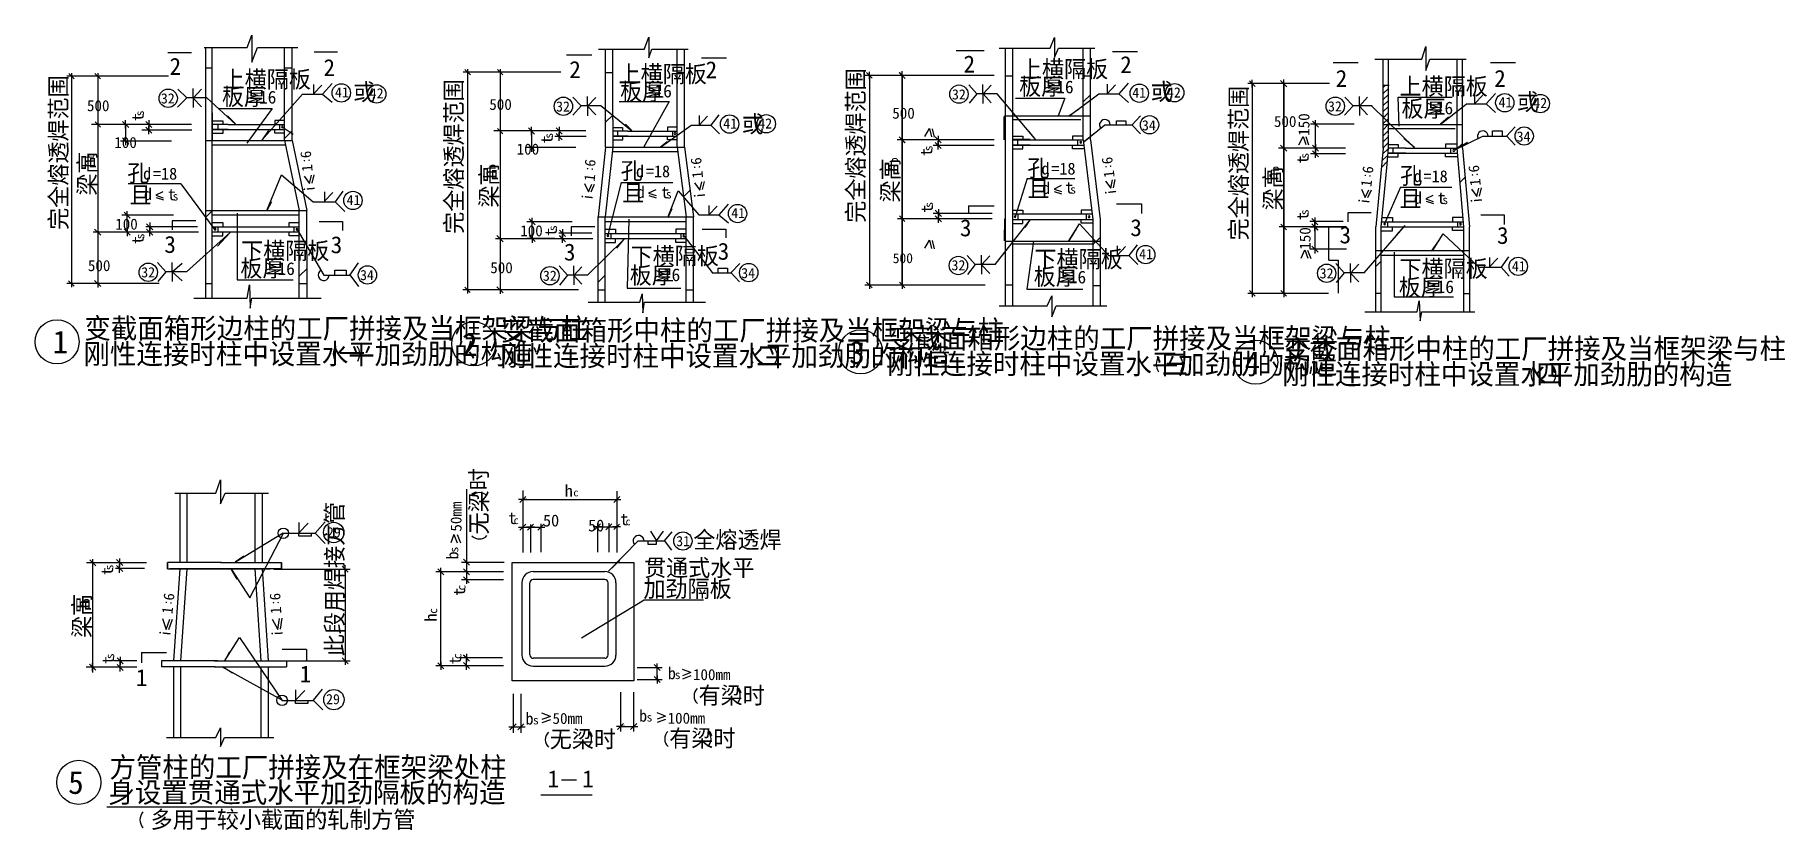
# Model space of a CAD drawing. Header units: metres. Extents: x 2716 to 13027, y 9093 to 13775.
import ezdxf

# ---------------------------------------------------------------- set-up
doc = ezdxf.new("R2010")
doc.units = ezdxf.units.M
for name, color, linetype in [('BOR', 3, 'Continuous'), ('FRAMING', 2, 'Continuous'), ('HIDDEN', 3, 'Continuous'), ('Z', 4, 'Continuous')]:
    doc.layers.add(name, color=color, linetype=linetype)
doc.dimstyles.get("Standard").update_dxf_attribs({"dimtxt": 2.5, "dimasz": 2.5, "dimexe": 1.25, "dimexo": 0.625, "dimtad": 1, "dimcen": 2.5, "dimazin": 3, "dimtfac": 1, "dimtmove": 0, "dimatfit": 3})

msp = doc.modelspace()

# ---------------------------------------------------------------- texts
for s, height, p in [('或', 100, (4590.44, 13389.41)), ('或', 100, (9288.67, 13391.29)), ('或', 100, (11446.01, 13331.46)), ('或', 100, (6879.56, 13200.91)), ('h', 70, (5836.42, 11055.16)), ('多用于较小截面的轧制方管', 100, (3397.2, 9104.23))]:
    msp.add_text(s, height=height).set_placement(p)
for p in [(3355.8, 13268.16), (3355.8, 12543.81), (5250.02, 10472.06), (5225.84, 10068.4)]:
    msp.add_text('t', height=70, rotation=90).set_placement(p)
at = {"attachment_point": 1}
for s, insert, char_height in [('500', (3021.76, 13391.59), 65), ('500', (5392.37, 13399.16), 65), ('500', (7766.68, 13347.4), 65), ('500', (10015.27, 13298.6), 65), ('\\A1;100', (3183.05, 13174.78), 65), ('\\A1;100', (5553.66, 13135.85), 65), ('\\A1;100', (3188.34, 12693.88), 65), ('\\A1;100', (5574.58, 12654.95), 65), ('500', (7769.23, 12490.03), 58.5), ('500', (3027.4, 12449.67), 65), ('500', (5398.01, 12437.36), 65), ('\\A1;50', (5974.54, 10921.47), 70)]:
    msp.add_mtext(s, dxfattribs=dict(at, insert=insert, char_height=char_height))
at = {"layer": 'FRAMING'}
for s, height, p in [('1', 135, (2819.54, 11899.58)), ('2', 135, (5230.85, 11884.43)), ('3', 135, (7512.82, 11837.49)), ('4', 135, (9842.4, 11776.82)), ('t', 70, (5504.53, 10894.68)), ('50', 70, (5708.89, 10880.54)), ('t', 70, (6164.1, 10887.74)), ('5', 135, (2911.08, 9305.26))]:
    msp.add_text(s, height=height, dxfattribs=at).set_placement(p)
msp.add_text('h', height=70, rotation=90, dxfattribs=at).set_placement((5083.17, 10319.85))
at = {"layer": 'Z'}
for s, height, p in [('2', 100, (3508.39, 13540.73)), ('2', 100, (4415.15, 13533.2)), ('2', 100, (5863.68, 13521.95)), ('上横隔板', 100, (6154.17, 13496.01)), ('2', 100, (6666.53, 13520.58)), ('2', 100, (8186.39, 13554.45)), ('上横隔板', 100, (8518.74, 13524.93)), ('2', 100, (9109.46, 13550.78)), ('上横隔板', 100, (3821.27, 13464.7)), ('板厚', 100, (8514.27, 13421.87)), ('2', 100, (10379.2, 13469.6)), ('上横隔板', 100, (10755.43, 13423.25)), ('2', 100, (11313.22, 13469.6)), ('32', 60, (3457.33, 13371.94)), ('板厚', 100, (3816.8, 13361.64)), ('16', 75, (4035.63, 13371.75)), ('41', 60, (4483.13, 13407.33)), ('42', 60, (4687.93, 13401.74)), ('板厚', 100, (6163.41, 13392.48)), ('16', 75, (6365.95, 13407.88)), ('32', 60, (8118.35, 13395.52)), ('16', 75, (8733.11, 13431.98)), ('41', 60, (9180.62, 13405.8)), ('42', 60, (9385.2, 13407.23)), ('板厚', 100, (10766.76, 13292.69)), ('41', 60, (11338.69, 13349.38)), ('42', 60, (11543.5, 13345.06)), ('32', 60, (5785.95, 13324.44)), ('32', 60, (10333.89, 13324.97)), ('16', 75, (10969.3, 13308.08)), ('41', 60, (6770.99, 13223.87)), ('42', 60, (6977.06, 13224.59)), ('34', 60, (9237.7, 13213.43)), ('34', 60, (11445.19, 13147.42)), ('孔', 100, (3259.9, 12912.15)), (' d', 70, (3304.82, 12924.41)), ('=18', 70, (3410.77, 12923.66)), ('孔', 100, (6166.61, 12925.67)), (' d', 70, (6208.78, 12938.45)), ('=18', 70, (6314.73, 12937.7)), ('孔', 100, (8563.31, 12941.75)), (' d', 70, (8597.53, 12954.02)), ('=18', 70, (8703.47, 12953.27)), ('孔', 100, (10759.38, 12897.25)), ('且', 100, (3271.61, 12783.3)), ('且', 100, (6175.18, 12795.42)), ('且', 100, (8563.79, 12819.32)), (' d', 70, (8601.93, 12838.93)), (' d', 70, (10790.61, 12909.16)), ('=18', 70, (10896.55, 12908.41)), (' d', 70, (3309.75, 12802.92)), ('41', 60, (4551.71, 12773.59)), (' d', 70, (6213.31, 12815.04)), ('且', 100, (10754.49, 12761.54)), (' d', 70, (10792.63, 12781.16)), ('41', 60, (6817.97, 12696.77)), ('3', 100, (8165.39, 12589.49)), ('3', 100, (9169.09, 12590.71)), ('3', 100, (3477.84, 12491.83)), ('3', 100, (4457.92, 12490.07)), ('3', 100, (10401.86, 12547.85)), ('3', 100, (11329.88, 12544.92)), ('下横隔板', 100, (3930.25, 12454.7)), ('3', 100, (5832.17, 12446.83)), ('下横隔板', 100, (6225.03, 12424.43)), ('3', 100, (6737.96, 12451.46)), ('下横隔板', 100, (8604.26, 12405.54)), ('41', 60, (9221.09, 12454.9)), ('32', 60, (3341.7, 12347.76)), ('板厚', 100, (3925.78, 12351.64)), ('16', 75, (4144.62, 12361.75)), ('34', 60, (4630.92, 12331.44)), ('32', 60, (5708.3, 12327.56)), ('板厚', 100, (6219.71, 12310.1)), ('16', 75, (6415.3, 12325.5)), ('34', 60, (6876.51, 12343.04)), ('32', 60, (8115.7, 12389.4)), ('板厚', 100, (8599.8, 12302.49)), ('16', 75, (8807.01, 12312.02)), ('32', 60, (10285.02, 12341.74)), ('下横隔板', 100, (10755.03, 12349.76)), ('41', 60, (11417.56, 12383.51)), ('板厚', 100, (10751.11, 12239.52)), ('16', 75, (10973.97, 12254.86)), ('变截面箱形边柱的工厂拼接及当框架梁与柱', 120, (3006.49, 11987.66)), ('变截面箱形中柱的工厂拼接及当框架梁与柱', 120, (5461.71, 11976.02)), ('变截面箱形边柱的工厂拼接及当框架梁与柱', 120, (7741.1, 11928.97)), ('刚性连接时柱中设置水平加劲肋的构造', 120, (3001.12, 11836.97)), ('刚性连接时柱中设置水平加劲肋的构造', 120, (5456.34, 11825.33)), ('变截面箱形中柱的工厂拼接及当框架梁与柱', 120, (10068.65, 11868.4)), ('一', 120, (4504.88, 11838.35)), ('二', 120, (6964.72, 11826.72)), ('刚性连接时柱中设置水平加劲肋的构造', 120, (7735.73, 11778.28)), ('三', 120, (9354.03, 11776.51)), ('刚性连接时柱中设置水平加劲肋的构造', 120, (10063.28, 11717.71)), ('四', 120, (11561.69, 11719.1)), ('c', 45, (5887.25, 11058.11)), ('29', 60, (4435.89, 10815.93)), ('c', 45, (5535.5, 10894.56)), ('c', 45, (6195.06, 10887.62)), ('全熔透焊', 100, (6594.6, 10752.22)), ('31', 60, (6493.6, 10764.44)), ('贯通式水平', 100, (6304.26, 10587.19)), ('加劲隔板', 100, (6300.63, 10463.8)), ('1', 100, (3309.69, 9939.86)), ('1', 100, (4275.08, 9961.78)), ('b', 70, (6444.5, 9980.86)), ('s', 50, (6485.3, 9981.65)), ('100mm', 65, (6592.4, 9975.34)), ('有梁时', 100, (6625.07, 9835.26)), ('29', 60, (4430.75, 9833.64)), ('b', 70, (6274.88, 9730.59)), ('b', 70, (5605.65, 9713.73)), ('s', 50, (5649.89, 9714.76)), ('无梁时', 100, (5748.82, 9578.08)), ('50mm', 65, (5764.83, 9717.42)), ('s', 50, (6319.12, 9731.62)), ('100mm', 65, (6442.84, 9718.99)), ('有梁时', 100, (6452.38, 9582.8)), ('方管柱的工厂拼接及在框架梁处柱', 120, (3154.41, 9402.31)), ('身设置贯通式水平加劲隔板的构造', 120, (3147.65, 9253.95)), ('1', 100, (5735.58, 9344.09)), ('1', 100, (5939.16, 9344.07))]:
    msp.add_text(s, height=height, dxfattribs=at).set_placement(p)
for s, height, rotation, p in [('完全熔透焊范围', 100, 90, (2904.02, 12627.54)), ('完全熔透焊范围', 100, 90, (7601.02, 12669.39)), ('完全熔透焊范围', 100, 90, (5233.38, 12604.39)), ('完全熔透焊范围', 100, 90, (9857.36, 12565.96)), ('s', 50, 90, (3357, 13296.63)), ('150', 65, 90, (10224.76, 13181.55)), ('梁高', 100, 90, (3072.59, 12829.27)), ('h', 70, 90, (3061.1, 12994.94)), ('b', 45, 90, (3063.98, 13048.12)), ('6', 63, 94.84, (4344.1, 13052.58)), ('1', 63, 94.84, (4351.83, 12973.01)), (':', 50, 94.84, (4335.87, 13021.18)), ('梁高', 100, 90, (5440.45, 12758.58)), ('b', 45, 90, (5430.47, 12983.98)), ('6', 63, 83.31, (6014.87, 12997.22)), (':', 50, 83.31, (6000.53, 12968.1)), ('6', 63, 94.84, (6643.97, 13013.65)), (':', 50, 94.84, (6635.74, 12982.25)), ('梁高', 100, 90, (7805.55, 12789.03)), ('h', 70, 90, (7796.23, 12970.13)), ('b', 45, 90, (7799.11, 13023.31)), ('6', 63, 96.57, (9066.71, 13017.84)), (':', 50, 96.57, (9059.43, 12986.21)), ('梁高', 100, 90, (10060.45, 12742.35)), ('b', 45, 90, (10044.35, 12972.12)), ('6', 63, 83.31, (10597.24, 12956.9)), ('6', 63, 94.84, (11226.34, 12968.69)), ('h', 70, 90, (5427.59, 12930.8)), ('1', 63, 83.31, (6012.19, 12910.49)), ('1', 63, 94.84, (6651.7, 12934.08)), ('1', 63, 96.57, (9076.84, 12938.54)), ('h', 70, 90, (10041.47, 12918.94)), ('1', 63, 83.31, (10588.91, 12877.39)), (':', 50, 83.31, (10582.9, 12927.78)), ('1', 63, 94.84, (11234.06, 12889.12)), (':', 50, 94.84, (11218.11, 12937.29)), ('i', 63, 94.84, (4365.63, 12850.91)), ('i', 63, 83.31, (5998.95, 12796.13)), ('i', 63, 94.84, (6665.5, 12811.98)), ('i', 63, 96.57, (9088.2, 12832.57)), ('i', 63, 83.31, (10575.66, 12771.63)), ('i', 63, 94.84, (11242.22, 12782.84)), ('s', 50, 90, (3359.7, 12572.28)), ('150', 65, 90, (10231.28, 12510.61)), ('无梁时', 100, 90, (5381.05, 10833.45)), ('此段用焊接方管', 100, 90, (4530.34, 10115.88)), ('50mm', 65, 90, (5228.92, 10850.25)), ('b', 70, 90, (5209.95, 10686.12)), ('s', 50, 90, (5209.16, 10726.91)), ('c', 50, 90, (5252.1, 10503.27)), ('梁高', 100, 90, (3042, 10224.08)), ('h', 70, 90, (3032.57, 10398.43)), ('b', 45, 90, (3036.65, 10425.57)), ('6', 63, 83.31, (3533.08, 10441.67)), (':', 50, 83.31, (3518.74, 10412.55)), ('6', 63, 92.65, (4162.42, 10447.02)), (':', 50, 92.65, (4153, 10415.96)), ('1', 63, 83.31, (3524.75, 10361.94)), ('1', 63, 92.65, (4167.1, 10366.99)), ('c', 50, 90, (5085.3, 10366.08)), ('i', 63, 83.31, (3511.5, 10226.45)), ('i', 63, 92.65, (4176.01, 10231.15)), ('c', 50, 90, (5227.93, 10099.61))]:
    msp.add_text(s, height=height, rotation=rotation, dxfattribs=at).set_placement(p)

# ---------------------------------------------------------------- blocks, each defined once
blk = doc.blocks.new('CC')
blk.add_line((-24.24, 0), (24.24, 0))
at = {"layer": 'FRAMING', "color": 6}
blk.add_line((-17.83, -17.83), (17.83, 17.83), dxfattribs=at)
blk = doc.blocks.new('A$C4B486802')
at = {"color": 4, "linetype": 'Continuous'}
blk.add_text('t', height=70, rotation=90, dxfattribs=at).set_placement((70, 0))
at = {"layer": 'Z'}
blk.add_text('s', height=50, rotation=90, dxfattribs=at).set_placement((71.2, 28.47))
blk = doc.blocks.new('_CLOSEDFILLED')
at = {"color": 0, "linetype": 'BYBLOCK'}
blk.add_solid([(-1, 0), (0, 0), (-1, 0)], dxfattribs=at)
blk = doc.blocks.new('*D1')
for p, q in [((8428.33, 12693.18), (8428.33, 12627.66)), ((8428.08, 12627.66), (8427.83, 12627.66)), ((8428.33, 12562.15), (8428.33, 12627.66)), ((8428.33, 12627.66), (8428.33, 12627.66)), ((8428.58, 12627.66), (8428.83, 12627.66))]:
    blk.add_line(p, q)
at = {"layer": 'Defpoints'}
for p in [(8428.33, 12693.18), (8428.33, 12627.66), (8428.33, 12562.15)]:
    blk.add_point(p, dxfattribs=at)
at = {"layer": 'Z', "xscale": 0.25, "yscale": 0.25}
blk.add_blockref('_CLOSEDFILLED', (8428.33, 12627.66), dxfattribs=at)
at = {"layer": 'Z', "xscale": 0.25, "yscale": 0.25, "rotation": 180}
blk.add_blockref('_CLOSEDFILLED', (8428.33, 12627.66), dxfattribs=at)
at = {"layer": 'Z', "insert": (8428.33, 12628.785), "char_height": 1, "attachment_point": 5}
blk.add_mtext('150', dxfattribs=at)
blk = doc.blocks.new('*D2')
for p, q in [((8426.57, 13290.89), (8426.32, 13290.89)), ((8426.82, 13299.26), (8426.82, 13290.89)), ((8426.82, 13157.18), (8426.82, 13290.89)), ((8426.82, 13290.89), (8426.82, 13290.89)), ((8427.07, 13290.89), (8427.32, 13290.89))]:
    blk.add_line(p, q)
at = {"layer": 'Defpoints'}
for p in [(8426.82, 13299.26), (8426.82, 13290.89), (8426.82, 13157.18)]:
    blk.add_point(p, dxfattribs=at)
at = {"layer": 'Z', "xscale": 0.25, "yscale": 0.25}
blk.add_blockref('_CLOSEDFILLED', (8426.82, 13290.89), dxfattribs=at)
at = {"layer": 'Z', "xscale": 0.25, "yscale": 0.25, "rotation": 180}
blk.add_blockref('_CLOSEDFILLED', (8426.82, 13290.89), dxfattribs=at)
at = {"layer": 'Z', "insert": (8426.82, 13292.015), "char_height": 1, "attachment_point": 5}
blk.add_mtext('150', dxfattribs=at)
blk = doc.blocks.new('*D3')
for p, q in [((10337.74, 12644.6), (10337.74, 12449.18)), ((10337.99, 12449.18), (10365.5, 12449.18)), ((10368.5, 12449.18), (10396.01, 12449.18)), ((10396.26, 12253.75), (10396.26, 12449.18))]:
    blk.add_line(p, q)
at = {"layer": 'Defpoints'}
for p in [(10337.74, 12644.6), (10337.74, 12449.18), (10396.26, 12253.75)]:
    blk.add_point(p, dxfattribs=at)
at = {"layer": 'Z', "xscale": 0.25, "yscale": 0.25, "rotation": 180}
blk.add_blockref('_CLOSEDFILLED', (10337.74, 12449.18), dxfattribs=at)
at = {"layer": 'Z', "xscale": 0.25, "yscale": 0.25}
blk.add_blockref('_CLOSEDFILLED', (10396.26, 12449.18), dxfattribs=at)
at = {"layer": 'Z', "insert": (10367, 12449.18), "char_height": 1, "attachment_point": 5}
blk.add_mtext('500', dxfattribs=at)

# ---------------------------------------------------------------- dimensions: what is measured, and where the dimension line sits
at = {"layer": 'Z'}
for base, p1, p2, text, picture, middle in [((8426.82, 13290.89), (8426.82, 13157.18), (8426.82, 13299.26), '150', '*D2', (8426.82, 13292.015)), ((8428.33, 12627.66), (8428.33, 12693.18), (8428.33, 12562.15), '150', '*D1', (8428.33, 12628.785)), ((10337.74, 12449.18), (10337.74, 12644.6), (10396.26, 12253.75), '500', '*D3', (10367, 12449.18))]:
    dim = msp.add_linear_dim(base=base, p1=p1, p2=p2, text=text, dimstyle='Standard', dxfattribs=at)
    dim.commit()
    dim.dimension.update_dxf_attribs({"geometry": picture, "text_midpoint": middle})

# ---------------------------------------------------------------- hatches: boundary and pattern name
h = msp.add_hatch()
h.set_pattern_fill('ANSI31', scale=200)
h.paths.add_polyline_path([(3721.72, 13404.94), (3728.53, 13404.94), (3760.29, 13375.65), (3760.29, 13580.51), (3721.72, 13580.51)])
h.paths.add_polyline_path([(3728.53, 13404.94), (3721.72, 13404.94), (3721.72, 12742.4), (3760.29, 12742.4), (3760.29, 13375.65)])
h.paths.add_polyline_path([(3760.29, 12742.4), (3721.72, 12742.4), (3721.72, 12482.21), (3760.29, 12516.66)])
h.paths.add_polyline_path([(3760.29, 12516.66), (3721.72, 12482.21), (3721.72, 12311.48), (3760.29, 12311.48)])
h = msp.add_hatch()
h.set_pattern_fill('ANSI31', scale=200)
h.paths.add_polyline_path([(4185.21, 13305.85), (4230.97, 13357.71), (4231, 13580.51), (4185.21, 13580.51)])
h.paths.add_polyline_path([(4230.97, 13357.71), (4185.21, 13305.85), (4185.21, 13223.54), (4190.37, 13219.38), (4230.95, 13192.95)])
h.paths.add_polyline_path([(4190.37, 13219.38), (4185.21, 13222.75), (4185.21, 13153.01), (4185.49, 13151.66), (4231.23, 13151.66), (4230.94, 13153.01), (4230.95, 13186.72)])
h = msp.add_hatch()
h.set_pattern_fill('ANSI31', scale=200)
h.paths.add_polyline_path([(6077.32, 13336.76), (6119.39, 13302.5), (6119.39, 13554.12), (6077.32, 13554.12)])
h.paths.add_polyline_path([(6077.32, 13336.76), (6077.32, 13114.08), (6119.39, 13114.08), (6119.39, 13277.38), (6119.39, 13302.5)])
h.paths.add_polyline_path([(6119.39, 13114.08), (6077.25, 13114.08), (6033.12, 12704.12), (6033.12, 12703.47), (6074.34, 12703.47)])
h = msp.add_hatch()
h.set_pattern_fill('ANSI31', scale=200)
h.paths.add_polyline_path([(6499.26, 13296.41), (6542.84, 13377.15), (6542.87, 13554.12), (6499.26, 13554.12)])
h.paths.add_polyline_path([(6499.26, 13296.41), (6499.26, 13206.92), (6500.64, 13208.53), (6542.83, 13263.49), (6542.84, 13377.15)])
h.paths.add_polyline_path([(6542.83, 13257.54), (6500.64, 13208.53), (6499.26, 13206.73), (6499.26, 13114.08), (6542.81, 13114.08)])
h.paths.add_polyline_path([(6544.71, 12756.67), (6590.14, 12703.47), (6594.78, 12703.47), (6594.78, 12704.24), (6542.91, 13114.08), (6499.26, 13114.08)])
h = msp.add_hatch()
h.set_pattern_fill('ANSI31', scale=200)
h.paths.add_polyline_path([(8474.79, 13535.08), (8432.04, 13535.08), (8432.04, 13370.06), (8474.79, 13319.39)])
h.paths.add_polyline_path([(8432.04, 13370.06), (8432.04, 13298.71), (8474.79, 13298.71), (8474.79, 13319.39)])
h.paths.add_polyline_path([(8474.79, 12541.57), (8474.79, 12561.92), (8432.04, 12561.92), (8432.04, 12491.58)])
h.paths.add_polyline_path([(8432.04, 12302.83), (8474.79, 12302.83), (8474.79, 12541.57), (8432.04, 12491.58)])
h = msp.add_hatch()
h.set_pattern_fill('ANSI31', scale=200)
h.paths.add_polyline_path([(8933.68, 13507.18), (8891.3, 13453.53), (8891.3, 13298.71), (8933.68, 13298.71)])
h.paths.add_polyline_path([(8891.3, 13159.27), (8893.12, 13144.38), (8933.68, 13176.96), (8933.68, 13298.71), (8891.3, 13298.71)])
h.paths.add_polyline_path([(8933.68, 13158.79), (8933.68, 13176.53), (8913.37, 13160.64), (8893.12, 13144.38), (8949.19, 12685.62), (8991.03, 12651.08), (8991.03, 12687.89)])
h.paths.add_polyline_path([(8948.91, 12561.92), (8991.03, 12561.92), (8991.03, 12651.08), (8948.91, 12685.85)])
h.paths.add_polyline_path([(8991.03, 12561.92), (8948.91, 12561.92), (8948.91, 12538.64), (8991.03, 12496.43)])
h.paths.add_polyline_path([(8991.03, 12496.43), (8948.91, 12538.64), (8948.91, 12300.54), (8991.03, 12300.54)])
h = msp.add_hatch()
h.set_pattern_fill('ANSI31', scale=200)
h.paths.add_polyline_path([(11094.34, 13352.64), (11125.88, 13375.53), (11125.9, 13478.67), (11094.34, 13478.67)])
h.paths.add_polyline_path([(11094.34, 13250.3), (11094.57, 13247.88), (11125.87, 13247.88), (11125.88, 13375.53), (11094.34, 13352.64)])
h.paths.add_polyline_path([(11094.34, 13107.98), (11125.86, 13133.29), (11125.87, 13247.88), (11094.34, 13247.88)])
h.paths.add_polyline_path([(11132.98, 12652.82), (11168.16, 12637.71), (11168.15, 12646.12), (11125.85, 13109.35), (11125.85, 13132.77), (11104.4, 13116), (11094.61, 13106.21)])
h.paths.add_polyline_path([(11133.9, 12505.37), (11168.3, 12505.37), (11168.16, 12637.71), (11132.98, 12652.82), (11133.56, 12646.04), (11133.55, 12646.04)])
h.paths.add_polyline_path([(11134.52, 12252.53), (11168.58, 12252.53), (11168.37, 12442.18), (11133.97, 12478.15)])
h = msp.add_hatch()
h.set_pattern_fill('ANSI31', scale=200)
h.paths.add_polyline_path([(4231.23, 13151.66), (4185.49, 13151.66), (4272.49, 12742.4), (4317.85, 12742.4)])
h = msp.add_hatch()
h.set_pattern_fill('ANSI31', scale=200)
h.paths.add_polyline_path([(4272.49, 12609.61), (4318.23, 12530.91), (4317.87, 12742.4), (4272.49, 12742.4)])
h.paths.add_polyline_path([(4318.23, 12530.91), (4272.49, 12609.61), (4272.49, 12311.48), (4318.6, 12311.48)])
h = msp.add_hatch()
h.set_pattern_fill('ANSI31', scale=200)
h.paths.add_polyline_path([(6074.34, 12703.47), (6033.12, 12703.47), (6033.12, 12421.77), (6074.34, 12462.33)])
h.paths.add_polyline_path([(6074.34, 12462.33), (6033.12, 12421.77), (6033.12, 12274.67), (6074.34, 12274.67)])
h = msp.add_hatch()
h.set_pattern_fill('ANSI31', scale=200)
h.paths.add_polyline_path([(6594.79, 12755.04), (6590.14, 12760.49), (6551.47, 12760.49), (6551.47, 12632.82), (6595.03, 12576.61)])
h.paths.add_polyline_path([(6551.47, 12274.67), (6595.44, 12274.67), (6595.03, 12576.61), (6551.47, 12632.82)])
h = msp.add_hatch()
h.set_pattern_fill('ANSI31', scale=200)
h.paths.add_polyline_path([(10646.75, 12476.59), (10616.45, 12445.46), (10616.45, 12254.8), (10646.75, 12254.8)])
h.paths.add_polyline_path([(10646.75, 12505.37), (10616.45, 12505.37), (10616.45, 12445.46), (10646.75, 12476.59)])
h.paths.add_polyline_path([(10646.75, 12646.04), (10616.45, 12646.04), (10616.45, 12505.37), (10646.75, 12505.37)])
h = msp.add_hatch()
h.set_pattern_fill('ANSI31', scale=200)
h.paths.add_polyline_path([(11168.31, 12505.37), (11133.92, 12505.37), (11133.96, 12491.31), (11168.37, 12459.09)])

# ---------------------------------------------------------------- linework, layer by layer
for p, q in [((3965.48, 13701.66), (3992.3, 13775.36)), ((3992.3, 13775.36), (3992.3, 13614.81)), ((6305.28, 13689.84), (6332.1, 13763.54)), ((6332.1, 13763.54), (6332.1, 13641.59)), ((8697.79, 13697.13), (8721.72, 13761.59)), ((8721.72, 13761.59), (8721.72, 13643.46)), ((3712.75, 13701.66), (3965.48, 13701.66)), ((3992.3, 13614.81), (4025.82, 13701.66)), ((4025.82, 13701.66), (4264.93, 13701.66)), ((6036.15, 13691.33), (6305.28, 13691.33)), ((6332.1, 13641.59), (6349.81, 13691.33)), ((6349.81, 13691.33), (6564.8, 13691.33)), ((8396.1, 13697.13), (8697.79, 13697.13)), ((8721.72, 13643.46), (8746.82, 13697.13)), ((8746.82, 13697.13), (8959.77, 13697.13)), ((10609.21, 13633.15), (10887.65, 13633.15)), ((10887.65, 13633.15), (10910.11, 13706.85)), ((10910.11, 13706.85), (10910.11, 13566.14)), ((10910.11, 13566.14), (10934.92, 13633.15)), ((10934.92, 13633.15), (11147.17, 13633.15)), ((3385.66, 13532.97), (2903.95, 13532.97)), ((2929.79, 13550.38), (2929.79, 12289.96)), ((3501.28, 13532.97), (3049.26, 13532.97)), ((3451.59, 13532.97), (3052.26, 13532.97)), ((3084.9, 13549.77), (3084.9, 12287.57)), ((3760.29, 13580.51), (3721.72, 13580.51)), ((4230.99, 13580.51), (4185.21, 13580.51)), ((4230.99, 13580.51), (4185.21, 13580.51)), ((5814.24, 13556.67), (5238.09, 13556.67)), ((5263.94, 13574.08), (5263.94, 12252.78)), ((5455.51, 13573.47), (5455.51, 12250.39)), ((6077.32, 13554.12), (6119.39, 13554.12)), ((6499.26, 13554.12), (6542.87, 13554.12)), ((6499.26, 13554.12), (6542.87, 13554.12)), ((8314.13, 13537.61), (7604.57, 13537.61)), ((7631.57, 13536.71), (7631.57, 12303.41)), ((8367.55, 13537.61), (7795, 13537.61)), ((8319.34, 13537.61), (7798, 13537.61)), ((7825, 12303.41), (7825, 13536.71)), ((7825, 13536.71), (7825, 12303.41)), ((7825, 13536.61), (7825, 13158.18)), ((8431.92, 13535.08), (8474.59, 13535.08)), ((8891.3, 13533.92), (8933.68, 13533.92)), ((3610.78, 13405.24), (3555.26, 13350.92)), ((3610.78, 13405.24), (3556.85, 13455.81)), ((3647.45, 13403.99), (3647.45, 13460.26)), ((3647.89, 13403.92), (3696.08, 13455.49)), ((3728.53, 13404.94), (3898.01, 13248.64)), ((4025.93, 13419.81), (3966.15, 13400.22)), ((3968.11, 13444.29), (4025.93, 13419.81)), ((4053, 13156.02), (4291.72, 13426.55)), ((4292.32, 13427.3), (4410.03, 13427.3)), ((4356.48, 13483.9), (4356.48, 13428.02)), ((4356.48, 13428.02), (4405.61, 13479.81)), ((4465.72, 13489.34), (4410.17, 13426.97)), ((4410.17, 13426.97), (4467.02, 13379.68)), ((5934.18, 13357.74), (5885.48, 13408.31)), ((5970.85, 13356.49), (5970.85, 13412.76)), ((5971.28, 13356.42), (6019.47, 13407.99)), ((6374.87, 13427.86), (6315.09, 13408.27)), ((6375.85, 13449.4), (6316.07, 13429.82)), ((6318.03, 13473.89), (6375.85, 13449.4)), ((8264.38, 13429.53), (8217.61, 13482.76)), ((8264.38, 13429.53), (8218.87, 13373.17)), ((8385.03, 13429.23), (8262.95, 13429.23)), ((8301.04, 13428.28), (8301.04, 13484.55)), ((8301.04, 13428.13), (8301.04, 13371.87)), ((8301.48, 13428.21), (8349.67, 13479.78)), ((8301.48, 13428.21), (8349.67, 13376.63)), ((8382.12, 13429.23), (8612.11, 13156.61)), ((8722.43, 13458.49), (8662.64, 13438.9)), ((8723.41, 13480.03), (8663.62, 13460.45)), ((8665.58, 13504.52), (8723.41, 13480.03)), ((8806.8, 13297.23), (8984.53, 13428.68)), ((8984.53, 13428.68), (9102.24, 13428.68)), ((9033.5, 13485.29), (9033.5, 13429.4)), ((9033.5, 13429.4), (9082.63, 13481.2)), ((9156.38, 13492.34), (9102.38, 13428.35)), ((9102.38, 13428.35), (9157.76, 13378.17)), ((10337.05, 13488.81), (9861, 13488.81)), ((9888, 13487.91), (9888, 12254.61)), ((10336.27, 13488.81), (10042.77, 13488.81)), ((10342.27, 13488.81), (10045.77, 13488.81)), ((10072.77, 12254.61), (10072.77, 13487.91)), ((10072.77, 13487.91), (10072.77, 12254.61)), ((10072.77, 13487.81), (10072.77, 13109.38)), ((10482.12, 13358.27), (10433.41, 13408.84)), ((10518.79, 13357.03), (10518.79, 13413.29)), ((10519.22, 13356.95), (10567.41, 13408.52)), ((10659.06, 13479.8), (10694.13, 13479.8)), ((10659.06, 13465.27), (10673.58, 13479.8)), ((10659.06, 13429.92), (10689.8, 13460.67)), ((10659.06, 13394.56), (10689.8, 13425.31)), ((10747.92, 13409.95), (11066.38, 13409.95)), ((10752.28, 13239.25), (10747.92, 13409.95)), ((11094.45, 13478.67), (11126.28, 13478.67)), ((11196.86, 13425.95), (11196.86, 13370.07)), ((11196.86, 13370.07), (11245.99, 13421.86)), ((11321.29, 13431.4), (11265.74, 13369.02)), ((3647.45, 13403.84), (3647.45, 13347.58)), ((3647.89, 13403.92), (3696.08, 13352.34)), ((3795.78, 13342.88), (4113.81, 13342.88)), ((4113.81, 13342.88), (3964.12, 13137.67)), ((4024.95, 13398.26), (3965.17, 13378.67)), ((5934.18, 13357.74), (5883.88, 13303.42)), ((6051.92, 13357.44), (5932.75, 13357.44)), ((5970.85, 13356.34), (5970.85, 13300.08)), ((5971.28, 13356.42), (6019.47, 13304.84)), ((6051.92, 13357.44), (6232.65, 13210.3)), ((6157.31, 13383.61), (6452.02, 13383.61)), ((6452.02, 13383.61), (6300.54, 13111.89)), ((6744.41, 13305.89), (6698.04, 13243.51)), ((8493.26, 13403.11), (8784.21, 13403.11)), ((8784.21, 13403.11), (8744.35, 13298.71)), ((10482.12, 13358.27), (10431.82, 13303.96)), ((10593.46, 13357.97), (10480.69, 13357.97)), ((10518.79, 13356.88), (10518.79, 13300.61)), ((10519.22, 13356.95), (10567.41, 13305.38)), ((10590.55, 13357.97), (10845.99, 13109.11)), ((10659.06, 13359.21), (10689.8, 13389.95)), ((10659.06, 13323.85), (10689.8, 13354.6)), ((10659.06, 13288.5), (10674.2, 13303.65)), ((10674.2, 13303.65), (10689.8, 13319.24)), ((10978.22, 13328.06), (10918.44, 13308.47)), ((10979.2, 13349.61), (10919.42, 13330.02)), ((10921.38, 13374.09), (10979.2, 13349.61)), ((10995.56, 13247.46), (11147.29, 13368.6)), ((11147.88, 13369.35), (11265.6, 13369.35)), ((11265.74, 13369.02), (11320.51, 13319.66)), ((3277.89, 13249.07), (3049.26, 13249.07)), ((3370.84, 13249.02), (3219.81, 13249.02)), ((3249.81, 13248.02), (3249.81, 13151.92)), ((3638.68, 13248.97), (3256.68, 13248.97)), ((3639.65, 13215.62), (3344.16, 13215.62)), ((3387.06, 13272.11), (3387.06, 13223.63)), ((3387.06, 13247.87), (3387.06, 13215.62)), ((3387.06, 13214.62), (3387.06, 13213.62)), ((3387.07, 13273.21), (3387.07, 13224.72)), ((5695.38, 13210.14), (5419.87, 13210.14)), ((5788.33, 13210.09), (5611.26, 13210.09)), ((5641.26, 13209.09), (5641.26, 13112.99)), ((5962.07, 13210.03), (5648.12, 13210.03)), ((5804.56, 13233.18), (5804.56, 13184.69)), ((5804.56, 13208.94), (5804.56, 13176.69)), ((5804.57, 13234.28), (5804.57, 13185.79)), ((6401.36, 13115.07), (6579.58, 13243.1)), ((6580.18, 13243.84), (6697.89, 13243.84)), ((6629.16, 13300.44), (6629.16, 13244.56)), ((6629.16, 13244.56), (6678.29, 13296.36)), ((6698.04, 13243.51), (6749.63, 13192.29)), ((7958.96, 13177.95), (7985.03, 13224.12)), ((7985.03, 13224.12), (7998.06, 13174.94)), ((8001.07, 13223.12), (8014.11, 13173.93)), ((8895.81, 13146.91), (9020.03, 13245.8)), ((9020.03, 13245.8), (9177.72, 13245.8)), ((9087.36, 13246.16), (9087.36, 13268.94)), ((9087.36, 13268.94), (9142.96, 13268.94)), ((9142.96, 13268.94), (9142.96, 13246.16)), ((9177.62, 13244.61), (9229.51, 13300.21)), ((9177.62, 13247.15), (9228.59, 13192.5)), ((10488.18, 13250.47), (10230.49, 13250.47)), ((10260.49, 13226.22), (10260.49, 13274.71)), ((10260.49, 13109.38), (10260.49, 13249.47)), ((10659.06, 13253.14), (10689.8, 13283.89)), ((10659.06, 13217.79), (10689.15, 13247.88)), ((10670.55, 13193.92), (10689.8, 13213.18)), ((10689.15, 13247.88), (10689.8, 13248.53)), ((11303.63, 13210.66), (11359.23, 13210.66)), ((11303.63, 13183.17), (11303.63, 13210.66)), ((11359.23, 13210.66), (11359.23, 13183.17)), ((11385.11, 13178.6), (11437, 13234.2)), ((3519.08, 13150.92), (3219.81, 13150.92)), ((5901.91, 13111.99), (5611.26, 13111.99)), ((5963.04, 13176.69), (5779.19, 13176.69)), ((5804.56, 13175.69), (5804.56, 13174.69)), ((8367.55, 13157.18), (7795, 13157.18)), ((7825, 13156.28), (7825, 12694.26)), ((8367.79, 13157.17), (8007.02, 13157.17)), ((8367.79, 13124.92), (8007.02, 13124.92)), ((8037.02, 13158.17), (8037.02, 13159.17)), ((8037.02, 13157.17), (8037.02, 13124.92)), ((8037.02, 13123.92), (8037.02, 13122.92)), ((10277.75, 13108.38), (10042.77, 13108.38)), ((10072.77, 13107.48), (10072.77, 12645.47)), ((10163, 13128.83), (10187.11, 13178.14)), ((10187.11, 13178.14), (10203.67, 13130.14)), ((10203.15, 13177.14), (10219.72, 13129.13)), ((10437.03, 13108.37), (10230.48, 13108.37)), ((10436.06, 13108.38), (10230.49, 13108.38)), ((10260.48, 13132.62), (10260.48, 13084.13)), ((10260.48, 13109.37), (10260.48, 13110.37)), ((10260.48, 13108.37), (10260.48, 13076.13)), ((10260.48, 13051.88), (10260.48, 13100.37)), ((10260.49, 13132.63), (10260.49, 13084.14)), ((10655.63, 13072.94), (10689.59, 13106.9)), ((10659.06, 13182.43), (10670.55, 13193.92)), ((10659.06, 13147.08), (10689.8, 13177.82)), ((10659.06, 13111.72), (10689.8, 13142.47)), ((10755.53, 13172.84), (10755.53, 13172.84)), ((10773.38, 13155.33), (10773.38, 13155.33)), ((10785.46, 13132.06), (10785.46, 13132.06)), ((11084.24, 13100.23), (11246.2, 13179.79)), ((11094.63, 13106.23), (11123.5, 13135.1)), ((11246.2, 13179.79), (11385.21, 13179.79)), ((11385.11, 13181.14), (11436.09, 13126.49)), ((10437.03, 13076.13), (10230.48, 13076.13)), ((10648.49, 12995.09), (10683.04, 13029.64)), ((10652.06, 13034.02), (10686.32, 13068.27)), ((3575.37, 12899.64), (3264.17, 12899.64)), ((3575.37, 12899.64), (3774.93, 12628.66)), ((4080.87, 12741.45), (4168.6, 12952.11)), ((4168.6, 12952.11), (4354.48, 12793.23)), ((4302.29, 12944.1), (4333.63, 12901.19)), ((4333.63, 12901.19), (4345.36, 12949.73)), ((4349.27, 12903.51), (4361, 12952.04)), ((5953.79, 12900.27), (5975.92, 12851.97)), ((5975.92, 12851.97), (5997.11, 12897.18)), ((5991.71, 12851.11), (6012.9, 12896.32)), ((6169.37, 12906.76), (6088.98, 12589.72)), ((6169.37, 12906.76), (6473.32, 12906.76)), ((6602.16, 12905.17), (6633.5, 12862.26)), ((6633.5, 12862.26), (6645.23, 12910.79)), ((6649.14, 12864.57), (6660.87, 12913.11)), ((8561.32, 12930.73), (8493.09, 12709.56)), ((8561.32, 12930.73), (8843.27, 12930.73)), ((4354.48, 12793.23), (4484.66, 12793.23)), ((4420.82, 12851.7), (4420.82, 12795.81)), ((4420.82, 12795.81), (4469.95, 12847.61)), ((4530.09, 12855.6), (4484.66, 12793.23)), ((4484.66, 12793.23), (4541.51, 12734.98)), ((6444.59, 12700.89), (6505.34, 12857.34)), ((6505.34, 12857.34), (6627.16, 12716.74)), ((10530.5, 12867.17), (10552.64, 12818.87)), ((10552.64, 12818.87), (10573.83, 12864.08)), ((10568.43, 12818.01), (10589.61, 12863.22)), ((10762.08, 12878.34), (10665.7, 12658.57)), ((10762.08, 12878.34), (11063.75, 12878.34)), ((11178.88, 12867.43), (11210.22, 12824.53)), ((11210.22, 12824.53), (11221.95, 12873.06)), ((11225.86, 12826.84), (11237.59, 12875.37)), ((3532.58, 12714.06), (3228.14, 12714.06)), ((3258.14, 12615.99), (3258.14, 12713.06)), ((3907.34, 12726.19), (3907.34, 12332.88)), ((6214.24, 12690.69), (6205.6, 12283.31)), ((6627.16, 12716.74), (6744.87, 12716.74)), ((6685.52, 12771.07), (6685.52, 12715.19)), ((6685.52, 12715.19), (6734.65, 12766.99)), ((6800.57, 12778.79), (6745.02, 12716.41)), ((6745.02, 12716.41), (6801.86, 12669.12)), ((8319.34, 12693.36), (7798, 12693.36)), ((8354.68, 12724.83), (8008.13, 12724.83)), ((8354.68, 12693.37), (8008.13, 12693.37)), ((8038.13, 12725.83), (8038.13, 12726.83)), ((8038.13, 12693.37), (8038.13, 12724.83)), ((8038.13, 12692.37), (8038.13, 12691.37)), ((8373.58, 12423.22), (8581.78, 12687.67)), ((10257.17, 12700.28), (10257.17, 12651.79)), ((3678.91, 12614.66), (3057.91, 12614.66)), ((3361.89, 12614.99), (3228.14, 12614.99)), ((3414.58, 12614.66), (3291.49, 12614.66)), ((3673.69, 12614.47), (3291.59, 12614.47)), ((3672.75, 12646.12), (3368.59, 12646.12)), ((3391.32, 12647.12), (3391.32, 12648.12)), ((3391.32, 12614.66), (3391.32, 12646.12)), ((3391.32, 12613.66), (3391.32, 12612.66)), ((3607.78, 12380.43), (3866.31, 12611.36)), ((4260.59, 12630.08), (4416.59, 12361.63)), ((5880.5, 12675.13), (5614.38, 12675.13)), ((5644.38, 12577.06), (5644.38, 12674.13)), ((5996.15, 12607.19), (5801.21, 12607.19)), ((5823.95, 12608.19), (5823.95, 12609.19)), ((5823.95, 12575.73), (5823.95, 12607.19)), ((6539.58, 12591.15), (6705.82, 12376.62)), ((8806.22, 12563.08), (8869.27, 12662.78)), ((8869.27, 12662.78), (9042.45, 12475.26)), ((10442.79, 12644.57), (10045.77, 12644.57)), ((10423.92, 12676.03), (10227.17, 12676.03)), ((10423.92, 12644.57), (10227.17, 12644.57)), ((10437.57, 12644.38), (10227.27, 12644.38)), ((10257.17, 12677.03), (10257.17, 12678.03)), ((10257.17, 12644.57), (10257.17, 12676.03)), ((10257.17, 12620.32), (10257.17, 12668.81)), ((10257.17, 12643.57), (10257.17, 12642.57)), ((10257.27, 12620.13), (10257.27, 12668.62)), ((10257.27, 12643.38), (10257.27, 12514.35)), ((10547.3, 12374.42), (10789.1, 12653.22)), ((10950.11, 12504.72), (11013.16, 12604.42)), ((11013.16, 12604.42), (11224.16, 12406.85)), ((6002.3, 12575.73), (5428.52, 12575.73)), ((5779.38, 12576.06), (5614.38, 12576.06)), ((5847.2, 12575.73), (5677.73, 12575.73)), ((5997.08, 12575.54), (5677.83, 12575.54)), ((5823.95, 12574.73), (5823.95, 12573.73)), ((5970.59, 12360.24), (6186.22, 12572.43)), ((7959.19, 12520.23), (7985.26, 12566.4)), ((7985.26, 12566.4), (7998.29, 12517.22)), ((8001.3, 12565.4), (8014.33, 12516.21)), ((8255.99, 12423.51), (8207.63, 12477.25)), ((8292.66, 12422.27), (8292.66, 12478.53)), ((8599.65, 12561.92), (8560.14, 12278.43)), ((9042.05, 12476.83), (9159.76, 12476.83)), ((9091.03, 12533.43), (9091.03, 12477.55)), ((9091.03, 12477.55), (9140.16, 12529.34)), ((9210.41, 12539.93), (9159.91, 12476.5)), ((9159.91, 12476.5), (9214.12, 12422.67)), ((10175.34, 12460.85), (10198.1, 12509.23)), ((10198.1, 12509.23), (10215.92, 12460.04)), ((10214.14, 12508.23), (10231.96, 12459.04)), ((10441.99, 12513.35), (10227.27, 12513.35)), ((10257.27, 12537.59), (10257.27, 12489.1)), ((10724.69, 12496.84), (10724.69, 12232.73)), ((3486.4, 12380.73), (3437.3, 12435.45)), ((3486.4, 12380.73), (3439.59, 12322.95)), ((3607.78, 12380.43), (3484.97, 12380.43)), ((3523.07, 12379.48), (3523.07, 12435.75)), ((3523.07, 12379.34), (3523.07, 12323.07)), ((3523.5, 12379.41), (3582.15, 12430.98)), ((3523.5, 12379.41), (3582.15, 12327.84)), ((4133.94, 12388.26), (4074.15, 12368.67)), ((4134.92, 12409.81), (4075.13, 12390.22)), ((4077.09, 12434.29), (4134.92, 12409.81)), ((4482.34, 12390.64), (4549.05, 12390.64)), ((4482.34, 12361.63), (4482.34, 12390.64)), ((4549.05, 12390.64), (4549.05, 12361.63)), ((4569.88, 12360.44), (4621.77, 12433.19)), ((5853, 12360.54), (5803.91, 12415.25)), ((5889.67, 12359.29), (5889.67, 12415.55)), ((5890.11, 12359.21), (5938.3, 12410.79)), ((6367.38, 12391.5), (6425.2, 12367.02)), ((6705.1, 12375.41), (6816.52, 12375.41)), ((6740, 12402.63), (6795.6, 12402.63)), ((6740, 12375.41), (6740, 12402.63)), ((6795.6, 12402.63), (6795.6, 12375.41)), ((6816.43, 12374.23), (6868.32, 12429.83)), ((6816.43, 12376.76), (6867.4, 12322.11)), ((8255.99, 12423.51), (8210.14, 12365.48)), ((8373.58, 12423.22), (8254.56, 12423.22)), ((8292.66, 12422.12), (8292.66, 12365.85)), ((8293.1, 12422.19), (8341.29, 12473.76)), ((8293.1, 12422.19), (8341.29, 12370.62)), ((8751.11, 12385.14), (8808.93, 12360.65)), ((10429.72, 12374.72), (10380.62, 12429.43)), ((10429.72, 12374.72), (10382.91, 12316.93)), ((10547.3, 12374.42), (10428.29, 12374.42)), ((10466.38, 12373.47), (10466.38, 12429.73)), ((10466.38, 12373.32), (10466.38, 12317.05)), ((10466.82, 12373.39), (10515.01, 12424.97)), ((10466.82, 12373.39), (10515.01, 12321.82)), ((11223.76, 12408.42), (11353.58, 12408.42)), ((11284.85, 12465.02), (11284.85, 12409.14)), ((11284.85, 12409.14), (11333.97, 12460.93)), ((11397.67, 12468.93), (11353.73, 12408.09)), ((11353.73, 12408.09), (11401.1, 12354.24)), ((3395.57, 12311.78), (2902.79, 12311.78)), ((3447.15, 12311.81), (3054.9, 12311.81)), ((3907.34, 12332.88), (4237.5, 12332.88)), ((3966.06, 12225.55), (3979.36, 12302.98)), ((3979.36, 12302.98), (3982.69, 12166.08)), ((4416.59, 12361.63), (4569.97, 12361.63)), ((4569.88, 12362.98), (4620.85, 12293.2)), ((5897.38, 12274.6), (5236.94, 12274.6)), ((5917.79, 12274.64), (5425.51, 12274.64)), ((5853, 12360.54), (5806.2, 12302.75)), ((5970.59, 12360.24), (5851.57, 12360.24)), ((5889.67, 12359.14), (5889.67, 12302.87)), ((5890.11, 12359.21), (5938.3, 12307.64)), ((6033.12, 12274.67), (6074.34, 12274.67)), ((6205.6, 12283.31), (6521.49, 12283.31)), ((6424.22, 12345.47), (6364.44, 12325.89)), ((6425.2, 12367.02), (6365.42, 12347.43)), ((6551.47, 12274.67), (6595.4, 12274.67)), ((8314.13, 12302.51), (7604.57, 12302.51)), ((8431.79, 12302.83), (8474.46, 12302.83)), ((8560.14, 12278.43), (8890.29, 12278.43)), ((8807.95, 12339.11), (8748.17, 12319.52)), ((8808.93, 12360.65), (8749.15, 12341.06)), ((8948.91, 12300.54), (8991.03, 12300.54)), ((10963.29, 12281.37), (10903.5, 12261.78)), ((10964.27, 12302.91), (10904.48, 12283.32)), ((10906.44, 12327.4), (10964.27, 12302.91)), ((3650.77, 12225.64), (3966.1, 12225.64)), ((3982.69, 12166.08), (3992.67, 12225.55)), ((3992.71, 12225.64), (4401.22, 12225.64)), ((5974.16, 12201.37), (6280.15, 12201.37)), ((6280.11, 12201.28), (6293.41, 12249.43)), ((6293.41, 12250.84), (6296.74, 12139.54)), ((6296.74, 12139.54), (6306.72, 12202.69)), ((6306.76, 12201.37), (6666.02, 12201.37)), ((8396.1, 12179.27), (8678.53, 12179.27)), ((8678.53, 12179.27), (8707.71, 12239.23)), ((8707.71, 12239.23), (8707.71, 12115.82)), ((8707.71, 12115.82), (8733.29, 12179.27)), ((8733.29, 12179.27), (9030.42, 12179.27)), ((10337.05, 12253.71), (9861, 12253.71)), ((10331.84, 12253.71), (10045.77, 12253.71)), ((10617.03, 12254.8), (10647.72, 12254.8)), ((10724.69, 12232.73), (11072.91, 12232.73)), ((10859.73, 12144.69), (10871.93, 12209.1)), ((10871.93, 12209.1), (10876.64, 12092.66)), ((11133.55, 12252.53), (11170.45, 12252.53)), ((10550.88, 12144.69), (10859.73, 12144.69)), ((10876.64, 12092.66), (10885.89, 12144.69)), ((10885.89, 12144.69), (11198.28, 12144.69)), ((3781.01, 11077.63), (3808.4, 11155.22)), ((3808.4, 11155.22), (3808.4, 11014.79)), ((3540.19, 11077.63), (3781.01, 11077.63)), ((3808.4, 11014.79), (3836.63, 11077.63)), ((3836.63, 11077.63), (4090.72, 11077.63)), ((5257.81, 11100.42), (5257.81, 10543.1)), ((5589.4, 11091.83), (5589.4, 10726.93)), ((5590.4, 11039.11), (6142.17, 11039.11)), ((6143.17, 11089.31), (6143.17, 10726.93)), ((4178.58, 10841.79), (3896.72, 10669.94)), ((3982.29, 10460.44), (4179.08, 10841)), ((4178.58, 10841.79), (4366.58, 10841.79)), ((4270.78, 10904.56), (4270.78, 10842.47)), ((4270.78, 10842.47), (4325.37, 10900.02)), ((4271, 10822.76), (4271, 10842.47)), ((4344.06, 10822.76), (4344.06, 10842.47)), ((4424.51, 10908.02), (4366.58, 10841.79)), ((4366.58, 10841.79), (4424.51, 10780.53)), ((5184.28, 10832.86), (5165.89, 10783.21)), ((5184.37, 10832.86), (5202.76, 10783.21)), ((5203.86, 10832.86), (5222.25, 10783.21)), ((5577.08, 10876.29), (5576.08, 10876.29)), ((5589.21, 10876.29), (5635.06, 10876.29)), ((5635.06, 10892.54), (5635.06, 10727.83)), ((5636.04, 10876.29), (5695.23, 10876.29)), ((5636.06, 10876.29), (5637.06, 10876.29)), ((5696.2, 10896.33), (5696.2, 10728.67)), ((6029.21, 10900.91), (6029.21, 10729.33)), ((6030.21, 10877.79), (6095.18, 10877.79)), ((6095.28, 10877.79), (6094.38, 10877.79)), ((6096.18, 10900.91), (6096.18, 10729.33)), ((6096.18, 10877.79), (6142.66, 10877.79)), ((6143.56, 10877.79), (6144.46, 10877.79)), ((6342.22, 10852.25), (6377.12, 10796.27)), ((6377.12, 10796.27), (6418.79, 10852.88)), ((6421.92, 10794.7), (6470.57, 10849.87)), ((4343.81, 10822.76), (4271, 10822.76)), ((6270.43, 10795.99), (6422.03, 10795.99)), ((6325.98, 10796.24), (6325.98, 10776.85)), ((6325.98, 10776.85), (6377.21, 10776.85)), ((6377.21, 10776.85), (6377.21, 10796.24)), ((6421.92, 10797.45), (6466.81, 10741.34)), ((3372.37, 10666.65), (3020.04, 10666.65)), ((3055.38, 10687.18), (3055.38, 10020.71)), ((3361.77, 10632.24), (3189.83, 10632.24)), ((3214.38, 10683.74), (3214.38, 10646.88)), ((3214.38, 10672.78), (3214.38, 10673.78)), ((3214.38, 10645.88), (3214.38, 10644.88)), ((3496.7, 10667.38), (3496.7, 10630.06)), ((3872.79, 10626.93), (3982.29, 10460.44)), ((4123.61, 10628.59), (4572.4, 10628.59)), ((4168.68, 10667.9), (4168.68, 10630.27)), ((4542.4, 10627.59), (4542.4, 10090.46)), ((5479.08, 10669.07), (5227.81, 10669.07)), ((5231.41, 10681.15), (5231.41, 10682.15)), ((5257.28, 10694.59), (5257.28, 10544.37)), ((5476.05, 10613.66), (5077.24, 10613.66)), ((5106.4, 10060.12), (5106.4, 10612.69)), ((5472.32, 10613.69), (5227.28, 10613.69)), ((5476.25, 10566.5), (5228.12, 10566.5)), ((5257.28, 10565.5), (5257.28, 10564.5)), ((5935.18, 10224.26), (6304.19, 10448.52)), ((6304.19, 10448.52), (6654.78, 10448.52)), ((3466.34, 10337.82), (3488.48, 10273.69)), ((3488.48, 10273.69), (3509.67, 10334.73)), ((3504.27, 10272.83), (3525.46, 10333.87)), ((4113.38, 10333.72), (4145.62, 10274.02)), ((4145.62, 10274.02), (4156.63, 10337.7)), ((4161.34, 10275.74), (4172.35, 10339.41)), ((3831.33, 10086.9), (3921.15, 10226.03)), ((3921.15, 10226.03), (4172.67, 9855.84)), ((5470.07, 10105.79), (5227.28, 10105.79)), ((5257.28, 10106.79), (5257.28, 10107.79)), ((5257.28, 10060.84), (5257.28, 10105.79)), ((3315.87, 10051.86), (3016.34, 10051.86)), ((3316.59, 10088.87), (3180.13, 10088.87)), ((3218.23, 10089.87), (3218.23, 10090.87)), ((3218.23, 10049.48), (3218.23, 10088.87)), ((3218.23, 10048.48), (3218.23, 10047.48)), ((4168.97, 9859.43), (3820.48, 10052.5)), ((4123.61, 10089.46), (4572.4, 10089.46)), ((5476.05, 10059.15), (5077.24, 10059.15)), ((5257.28, 10059.84), (5257.28, 10058.84)), ((6262.67, 10049.64), (6410.66, 10049.64)), ((6380.66, 9979.97), (6380.66, 10048.64)), ((6579.88, 10019.94), (6530.23, 10038.33)), ((6579.88, 10019.85), (6530.23, 10001.46)), ((4250.74, 9918.61), (4250.74, 9856.51)), ((4250.74, 9856.51), (4305.33, 9914.06)), ((4408.04, 9923.09), (4355.47, 9857.22)), ((6165.76, 9905), (6165.76, 9671.8)), ((6242.85, 9905), (6242.85, 9671.8)), ((6262.67, 9978.97), (6410.66, 9978.97)), ((6579.88, 10000.36), (6530.23, 9981.97)), ((4172.67, 9855.84), (4355.66, 9855.84)), ((4250.14, 9836.81), (4250.14, 9856.51)), ((4322.96, 9836.81), (4250.14, 9836.81)), ((4322.96, 9856.51), (4322.96, 9836.81)), ((4355.47, 9857.22), (4410.91, 9800.51)), ((5533.58, 9894.2), (5533.46, 9665.49)), ((5578.49, 9894.2), (5578.49, 9665.49)), ((3780.61, 9637.62), (3809.37, 9695.09)), ((3809.37, 9695.09), (3809.37, 9584.68)), ((5521.49, 9699.7), (5577.49, 9699.7)), ((5752.31, 9762.03), (5702.67, 9780.41)), ((5752.31, 9761.94), (5702.67, 9743.55)), ((5752.31, 9742.44), (5702.67, 9724.06)), ((6166.76, 9701.8), (6241.85, 9701.8)), ((6430.32, 9763.59), (6380.67, 9781.98)), ((6430.32, 9763.5), (6380.67, 9745.11)), ((6430.32, 9744.01), (6380.67, 9725.62)), ((3490.79, 9637.62), (3780.61, 9637.62)), ((3809.37, 9584.68), (3832.37, 9637.62)), ((3832.37, 9637.62), (4122.2, 9637.62))]:
    msp.add_line(p, q)
for centre, radius in [((3500.33, 13402.84), 54.02), ((4520.1, 13434.4), 54.02), ((4729.27, 13428.18), 54.02), ((5828.95, 13355.34), 54.02), ((8159.39, 13426.96), 54.02), ((9221.99, 13432.64), 54.02), ((9430.85, 13435.53), 54.02), ((10376.89, 13355.88), 54.02), ((11375.67, 13376.45), 54.02), ((11584.83, 13371.5), 54.02), ((6807.96, 13250.94), 54.02), ((7024.02, 13252.39), 54.02), ((9282.33, 13246.44), 54.02), ((11489.83, 13180.42), 54.02), ((4588.69, 12800.66), 54.02), ((6854.94, 12723.84), 54.02), ((9260.11, 12481.94), 54.02), ((3382.83, 12377.69), 54.02), ((4674.59, 12362.27), 54.02), ((5749.44, 12357.49), 54.02), ((6921.14, 12376.05), 54.02), ((8156.46, 12417.68), 54.02), ((10326.15, 12371.67), 54.02), ((11454.75, 12412.74), 54.02), ((4179.01, 10840.44), 30.99), ((4475.55, 10845.07), 60.02), ((6532.8, 10794.86), 54.02), ((4476.84, 9860.35), 60.02), ((4171.57, 9856.57), 30.99)]:
    msp.add_circle(centre, radius)
for centre, radius, start, end in [((9019.52, 13245.42), 31.95, 2.45, 219.37), ((11245.87, 13179.33), 30.99, 0.85, 205.67), ((4416.69, 12361.14), 31.73, 119.86, 0.9), ((6271.84, 10795.55), 32.28, 0.78, 223.41)]:
    msp.add_arc(centre, radius, start, end)
at = {"layer": 'BOR'}
for centre in [(2845.52, 11967.88), (5300.73, 11956.25), (7580.12, 11909.2), (9907.67, 11848.63), (2973.46, 9373.1)]:
    msp.add_circle(centre, 129.85, dxfattribs=at)
at = {"layer": 'FRAMING'}
for p, q in [((3497.81, 13673.25), (3637.13, 13673.25)), ((3721.72, 12225.64), (3721.72, 13701.66)), ((4230.94, 13153.01), (4231.02, 13701.66)), ((4359.88, 13675.68), (4498.86, 13675.68)), ((5848.03, 13658.96), (5995.72, 13658.96)), ((6077.32, 13114.72), (6077.32, 13691.33)), ((6542.81, 13114.83), (6542.89, 13691.33)), ((6642.33, 13641.45), (6790.02, 13641.45)), ((8143.97, 13684.39), (8308.67, 13684.39)), ((8432.04, 13697.13), (8432.04, 12179.27)), ((8933.68, 13158.79), (8933.68, 13697.13)), ((9063.62, 13678.02), (9211.31, 13678.02)), ((10364.38, 13612.77), (10512.07, 13612.77)), ((10659.06, 13109.35), (10659.06, 13633.15)), ((11125.85, 13109.35), (11125.92, 13633.15)), ((11290.93, 13612.77), (11438.62, 13612.77)), ((2947, 13516.91), (2914.9, 13549.02)), ((3101.23, 13516.91), (3069.13, 13549.02)), ((5281.14, 13540.61), (5249.04, 13572.72)), ((5471.84, 13540.61), (5439.74, 13572.72)), ((3760.37, 13316.31), (3760.37, 13153.01)), ((3101.32, 13231.82), (3069.21, 13263.93)), ((3369.24, 13266.8), (3404.91, 13231.13)), ((3854.48, 13218.75), (3762.44, 13218.75)), ((3853.3, 13248.85), (3762.71, 13248.85)), ((3762.89, 13269.24), (3822.52, 13269.24)), ((3792.79, 13248.85), (3792.79, 13218.44)), ((3822.52, 13269.24), (3822.52, 13248.43)), ((3823.66, 13197.37), (3823.66, 13218.17)), ((5471.93, 13192.89), (5439.83, 13224.99)), ((5786.74, 13227.87), (5822.41, 13192.2)), ((6208.54, 13209.92), (6117.95, 13209.92)), ((6118.13, 13230.3), (6177.76, 13230.3)), ((6119.39, 13277.38), (6119.39, 13114.08)), ((6148.03, 13209.92), (6148.03, 13179.51)), ((6177.76, 13230.3), (6177.76, 13209.5)), ((8433.63, 13298.71), (8933.68, 13298.71)), ((8474.79, 13240.87), (8474.79, 13041.34)), ((10278.33, 13232.63), (10242.66, 13268.3)), ((10659.06, 13247.88), (11125.87, 13247.88)), ((4231.23, 13151.66), (3721.72, 13151.66)), ((3762.25, 13197.37), (3823.66, 13197.37)), ((4230.94, 13153.01), (4317.85, 12742.4)), ((6077.32, 13114.72), (6033.12, 12704.12)), ((6077.32, 13114.08), (6542.81, 13114.08)), ((6117.49, 13158.44), (6178.9, 13158.44)), ((6209.72, 13179.82), (6117.68, 13179.82)), ((6178.9, 13158.44), (6178.9, 13179.24)), ((6542.81, 13114.83), (6594.78, 12704.24)), ((8579.95, 13159), (8474.79, 13159)), ((8579.99, 13126.48), (8474.79, 13126.48)), ((8475.36, 13179.39), (8535.61, 13179.39)), ((8475.36, 13105.1), (8535.61, 13105.1)), ((8504.74, 13158.85), (8504.74, 13126.17)), ((8535.61, 13179.39), (8535.61, 13158.59)), ((8535.61, 13105.1), (8535.61, 13125.9)), ((8933.68, 13158.79), (8991.03, 12687.89)), ((10242.65, 13126.21), (10278.32, 13090.54)), ((10242.66, 13126.22), (10278.33, 13090.55)), ((10658.98, 13109.35), (10616.45, 12646.04)), ((10659.06, 13109.35), (10658.98, 13109.35)), ((10679.92, 12992.96), (10689.8, 13109.35)), ((10689.8, 13109.35), (10689.8, 13189.98)), ((10689.8, 13129.74), (10746.57, 13129.74)), ((10790.91, 13109.35), (10689.8, 13109.35)), ((10716.84, 13109.35), (10716.84, 13078.94)), ((10746.57, 13129.74), (10746.57, 13108.94)), ((11125.85, 13109.35), (11168.15, 12646.04)), ((10278.32, 13058.29), (10242.65, 13093.96)), ((10685.43, 13057.88), (10747.71, 13057.88)), ((10792.09, 13079.25), (10686.89, 13079.25)), ((10747.71, 13057.88), (10747.71, 13078.68)), ((3721.72, 12742.4), (4317.87, 12742.4)), ((4318.74, 12225.64), (4317.87, 12742.4)), ((6033.12, 12201.37), (6033.12, 12704.12)), ((6033.12, 12703.47), (6594.78, 12703.47)), ((6595.54, 12201.39), (6594.78, 12704.24)), ((8216.1, 12768.8), (8216.1, 12721.26)), ((8216.1, 12768.8), (8366.83, 12768.8)), ((8991.03, 12687.89), (8991.03, 12179.27)), ((9087.06, 12781.73), (9235.63, 12781.73)), ((9235.63, 12781.73), (9235.63, 12724.79)), ((10239.33, 12693.87), (10275, 12658.2)), ((10589.11, 12727.23), (10450.13, 12727.23)), ((10450.13, 12727.23), (10450.13, 12675.05)), ((11233.85, 12716.8), (11372.82, 12716.8)), ((11372.82, 12716.8), (11372.82, 12659.14)), ((3102.74, 12596.86), (3067.07, 12632.53)), ((3523.41, 12680.83), (3523.41, 12628.65)), ((3662.38, 12680.83), (3523.41, 12680.83)), ((4389.17, 12676.13), (4528.14, 12676.13)), ((4528.14, 12676.13), (4528.14, 12623.95)), ((5473.35, 12557.93), (5437.68, 12593.6)), ((6013.76, 12645.31), (5874.79, 12645.31)), ((5874.79, 12645.31), (5874.79, 12593.13)), ((6647.24, 12632.26), (6786.21, 12632.26)), ((6786.21, 12632.26), (6786.21, 12580.08)), ((10275, 12626.73), (10239.33, 12662.4)), ((10275.1, 12626.54), (10239.43, 12662.21)), ((10616.45, 12144.69), (10616.45, 12646.04)), ((11168.74, 12144.69), (11168.15, 12646.07)), ((8432.04, 12561.92), (8994.31, 12561.92)), ((10239.43, 12531.18), (10275.1, 12495.51)), ((10616.45, 12505.37), (11168.33, 12505.37)), ((2913.74, 12327.83), (2945.84, 12295.72)), ((3067.07, 12329.65), (3102.74, 12293.98)), ((5247.89, 12290.65), (5279.99, 12258.55)), ((5437.68, 12292.47), (5473.35, 12256.8)), ((3569.1, 11077.63), (3569.1, 10667.9)), ((4053.48, 11077.63), (4053.48, 10667.9)), ((3037.78, 10684.49), (3073.45, 10648.82)), ((3496.84, 10630.27), (3496.84, 10667.9)), ((3785.11, 10667.9), (3496.84, 10667.9)), ((3496.84, 10630.27), (4100.46, 10630.27)), ((3814.57, 10667.9), (3509.8, 10667.9)), ((4168.68, 10630.27), (3509.8, 10630.27)), ((3569.1, 10630.27), (3532.33, 10088.41)), ((3809.54, 10667.9), (4168.68, 10667.9)), ((4053.48, 10630.27), (4090.25, 10088.41)), ((4168.54, 10630.27), (4168.54, 10667.98)), ((5239.44, 10688.18), (5275.11, 10652.51)), ((5239.44, 10631.53), (5275.11, 10595.86)), ((5274.61, 10549.16), (5239.94, 10583.83)), ((5584.74, 10548.63), (5584.74, 10123.37)), ((5630.91, 10123.98), (5630.91, 10548.02)), ((5650.74, 10614.63), (6072.75, 10614.63)), ((6072.58, 10568.02), (5650.91, 10568.02)), ((6092.58, 10123.98), (6092.58, 10548.02)), ((6138.75, 10548.63), (6138.75, 10123.37)), ((3342.35, 10138.67), (3342.35, 10077.19)), ((3342.35, 10138.67), (3490.88, 10138.67)), ((4316.21, 10154.94), (4171.18, 10154.94)), ((4316.21, 10154.94), (4316.21, 10093.47)), ((3460.07, 10088.41), (3460.07, 10052.97)), ((3792.4, 10088.41), (3460.07, 10088.41)), ((3747.95, 10052.97), (3460.07, 10052.97)), ((3777.45, 10088.41), (3473.03, 10088.41)), ((3777.41, 10052.97), (3473.03, 10052.97)), ((3532.33, 10052.97), (3532.33, 9640.03)), ((3772.36, 10088.41), (4198.2, 10088.41)), ((3772.39, 10052.97), (4198.2, 10052.97)), ((4090.25, 10052.97), (4090.25, 9640.03)), ((4198.2, 10088.41), (4198.2, 10052.97)), ((5650.74, 10057.37), (6072.75, 10057.37)), ((6072.58, 10103.98), (5650.91, 10103.98)), ((5696.63, 9300.04), (5998, 9300.04))]:
    msp.add_line(p, q, dxfattribs=at)
msp.add_lwpolyline([(5526.52, 10668.69), (6243.87, 10668.69), (6243.87, 9971.56), (5526.52, 9971.56)], close=True, dxfattribs=at)
for centre, radius, start, end in [((5650.74, 10548.63), 66, 90, 180), ((5650.91, 10548.02), 20, 90, 180), ((6072.58, 10548.02), 20, 0, 90), ((6072.75, 10548.63), 66, 0, 90), ((5650.74, 10123.37), 66, 180, 270), ((5650.91, 10123.98), 20, 180, 270), ((6072.58, 10123.98), 20, 270, 360), ((6072.75, 10123.37), 66, 270, 0)]:
    msp.add_arc(centre, radius, start, end, dxfattribs=at)
at = {"layer": 'HIDDEN'}
for p, q in [((3760.29, 12225.64), (3760.29, 13701.66)), ((4185.21, 13151.66), (4185.21, 13701.66)), ((6119.39, 13277.38), (6119.39, 13691.3)), ((6499.26, 13114.08), (6499.26, 13691.33)), ((8474.79, 13697.13), (8474.79, 13240.87)), ((8891.3, 13158.79), (8891.3, 13697.13)), ((10689.8, 13193.27), (10689.8, 13631.04)), ((11094.34, 13109.35), (11094.34, 13631.04)), ((3762.44, 13218.96), (4185.21, 13218.96)), ((3853.3, 13248.85), (4185.21, 13248.85)), ((4127.94, 13197.79), (4127.94, 13218.59)), ((4128.81, 13270.98), (4128.81, 13250.18)), ((4185.21, 13270.98), (4128.81, 13270.98)), ((4156.84, 13248.85), (4156.84, 13219.42)), ((6208.54, 13209.92), (6499.26, 13209.92)), ((6499.26, 13232.05), (6442.87, 13232.05)), ((6442.87, 13232.05), (6442.87, 13211.24)), ((6470.89, 13209.92), (6470.89, 13180.49)), ((8474.93, 13277.03), (8876.91, 13277.03)), ((10691.94, 13223.75), (11083.84, 13223.75)), ((11094.57, 13247.9), (11094.57, 13247.88)), ((3761.51, 13128.87), (4190.34, 13128.87)), ((4185.21, 13197.79), (4127.94, 13197.79)), ((4185.21, 13153.01), (4272.49, 12742.4)), ((6119.39, 13114.08), (6074.34, 12703.47)), ((6117.68, 13180.03), (6499.26, 13180.03)), ((6441.99, 13158.86), (6441.99, 13179.66)), ((6499.26, 13158.86), (6441.99, 13158.86)), ((6499.26, 13114.08), (6551.47, 12703.47)), ((8474.79, 13158.79), (8891.36, 13158.79)), ((8474.79, 13125.66), (8895.41, 13125.66)), ((8827.84, 13104.9), (8827.84, 13125.7)), ((8897.95, 13104.9), (8827.84, 13104.9)), ((8828.71, 13180.06), (8828.71, 13159.26)), ((8888.97, 13180.06), (8828.71, 13180.06)), ((8857.43, 13158.66), (8857.43, 13126.53)), ((8891.36, 13158.79), (8948.91, 12687.89)), ((10788.39, 13109.35), (11094.34, 13109.35)), ((11092.26, 13131.48), (11026.63, 13131.48)), ((11026.63, 13131.48), (11026.63, 13110.68)), ((11055.35, 13109.35), (11055.35, 13079.92)), ((11133.55, 12646.1), (11094.34, 13109.35)), ((6116.75, 13089.94), (6502.33, 13089.94)), ((8474.79, 13041), (8474.79, 12179.27)), ((10646.69, 12644.77), (10679.92, 12992.96)), ((10689.15, 13079.47), (11095.79, 13079.47)), ((11025.76, 13058.3), (11025.76, 13079.1)), ((11098.97, 13058.3), (11025.76, 13058.3)), ((3760.29, 12715.47), (4272.49, 12715.47)), ((4272.49, 12225.64), (4272.49, 12742.4)), ((6074.34, 12201.37), (6074.34, 12703.47)), ((6551.47, 12201.37), (6551.47, 12703.47)), ((8474.79, 12721.66), (8944.78, 12721.66)), ((8474.79, 12687.89), (8948.91, 12687.89)), ((8475.56, 12743.78), (8535.82, 12743.78)), ((8507.08, 12723.24), (8507.08, 12688.71)), ((8535.82, 12743.78), (8535.82, 12722.98)), ((8535.82, 12666), (8535.82, 12686.8)), ((8879.84, 12743.81), (8879.84, 12723)), ((8942.08, 12743.81), (8879.84, 12743.81)), ((8880.28, 12666.87), (8880.28, 12687.67)), ((8909.55, 12721.76), (8909.55, 12687.99)), ((8948.91, 12687.89), (8948.91, 12179.27)), ((10652.21, 12700.35), (10713.39, 12700.35)), ((10713.39, 12700.35), (10713.39, 12675.81)), ((11129, 12699.87), (11067.55, 12699.87)), ((11067.55, 12699.87), (11067.55, 12675.81)), ((3760.29, 12645.91), (4272.49, 12645.91)), ((3760.29, 12616.13), (4272.49, 12616.13)), ((3760.29, 12592.66), (3822.63, 12592.66)), ((3762.37, 12670.44), (3822.63, 12670.44)), ((3793.89, 12645.91), (3793.89, 12615.37)), ((3822.63, 12670.44), (3822.63, 12645.91)), ((3822.63, 12592.66), (3822.63, 12616.13)), ((4272.49, 12669.97), (4211.85, 12669.97)), ((4211.85, 12669.97), (4211.85, 12645.91)), ((4212.29, 12593.03), (4212.29, 12616.13)), ((4272.49, 12593.03), (4212.29, 12593.03)), ((4241.56, 12645.91), (4241.56, 12616.13)), ((6074.34, 12676.53), (6551.47, 12676.53)), ((6074.34, 12606.97), (6551.47, 12606.97)), ((6076.42, 12631.51), (6136.68, 12631.51)), ((6107.94, 12606.97), (6107.94, 12576.44)), ((6136.68, 12631.51), (6136.68, 12606.97)), ((6551.47, 12631.03), (6490.83, 12631.03)), ((6490.83, 12631.03), (6490.83, 12606.97)), ((6520.55, 12606.97), (6520.55, 12577.2)), ((8475.56, 12666), (8535.82, 12666)), ((8948.91, 12666.87), (8880.28, 12666.87)), ((10645.94, 12622.57), (10713.39, 12622.57)), ((10646.75, 12147.48), (10646.75, 12648.75)), ((10646.75, 12646.04), (11133.55, 12646.04)), ((10650.09, 12675.81), (11131.04, 12675.81)), ((10684.66, 12675.81), (10684.66, 12645.28)), ((10713.39, 12622.57), (10713.39, 12646.04)), ((11067.99, 12622.94), (11067.99, 12646.04)), ((11133.62, 12622.94), (11067.99, 12622.94)), ((11097.26, 12675.81), (11097.26, 12646.04)), ((11134.88, 12144.82), (11133.55, 12646.1)), ((11168.15, 12646.04), (11168.15, 12646.04)), ((6074.34, 12577.2), (6551.47, 12577.2)), ((6074.34, 12553.73), (6136.68, 12553.73)), ((6136.68, 12553.73), (6136.68, 12577.2)), ((6491.27, 12554.1), (6491.27, 12577.2)), ((6551.47, 12554.1), (6491.27, 12554.1)), ((8479.46, 12545.92), (8954.47, 12545.92)), ((10645.42, 12478.43), (11133.55, 12478.43)), ((3609.6, 11077.63), (3609.6, 10667.9)), ((4010.47, 11077.63), (4010.47, 10667.9)), ((3609.6, 10630.27), (3572.83, 10088.41)), ((4010.47, 10630.27), (4047.24, 10088.41)), ((3572.83, 10052.97), (3572.83, 9640.03)), ((4047.24, 10052.97), (4047.24, 9640.03))]:
    msp.add_line(p, q, dxfattribs=at)
for points in [[(4167.69, 13234.16, 1), (4177.6, 13234.16, 1)], [(6481.74, 13195.22, 1), (6491.65, 13195.22, 1)], [(8872.47, 13143.23, 1), (8882.38, 13143.23, 1)], [(11070.38, 13094.66, 1), (11080.29, 13094.66, 1)], [(8485.01, 12705.54, 1), (8494.93, 12705.54, 1)], [(8921.48, 12704.74, 1), (8931.39, 12704.74, 1)], [(3771.82, 12632.2, 1), (3781.74, 12632.2, 1)], [(4253.49, 12630.9, 1), (4263.4, 12630.9, 1)], [(6085.88, 12593.27, 1), (6095.79, 12593.27, 1)], [(6532.47, 12591.97, 1), (6542.38, 12591.97, 1)], [(10662.59, 12662.11, 1), (10672.5, 12662.11, 1)], [(11109.19, 12660.81, 1), (11119.1, 12660.81, 1)]]:
    msp.add_lwpolyline(points, format="xyb", close=True, dxfattribs=at)
at = {"layer": 'Z'}
for p, q in [((3728.53, 13404.94), (3604.12, 13404.94)), ((9022.33, 12915.2), (9054.96, 12873.26)), ((9054.96, 12873.26), (9065.21, 12922.13)), ((9070.52, 12876.05), (9080.77, 12924.91)), ((3469.57, 12852.1), (3427.75, 12831.36)), ((3427.75, 12831.36), (3471.04, 12817.08)), ((3428.93, 12818.41), (3472.22, 12804.14)), ((6373.13, 12864.23), (6331.32, 12843.48)), ((6331.32, 12843.48), (6374.61, 12829.21)), ((6332.49, 12830.53), (6375.78, 12816.26)), ((8761.75, 12888.12), (8719.93, 12867.37)), ((8719.93, 12867.37), (8763.22, 12853.1)), ((8721.11, 12854.42), (8764.4, 12840.15)), ((10952.45, 12830.34), (10910.63, 12809.6)), ((10910.63, 12809.6), (10953.92, 12795.32)), ((10911.81, 12796.65), (10955.1, 12782.38)), ((3721.72, 12311.48), (3760.29, 12311.48)), ((4272.49, 12311.48), (4318.54, 12311.48)), ((6095.64, 10616.62), (6270.43, 10795.99)), ((5818.71, 9387.88), (5906.41, 9387.88)), ((3138.47, 9229.33), (4636.27, 9229.33))]:
    msp.add_line(p, q, dxfattribs=at)
for points in [[(8863.14, 13335.63), (8806.65, 13296.82)], [(3849.26, 13300.04), (3895.09, 13253.3)], [(4092.24, 13212.48), (4054.08, 13158.25)], [(4236.31, 13189.46), (4177.35, 13227.86)], [(6194.38, 13249.96), (6229.73, 13214.96)], [(8569.17, 13209.64), (8610.65, 13157.99)], [(11043.51, 13290.52), (10996.64, 13249.68)], [(6440.02, 13145.58), (6401.58, 13114.72)], [(8959.43, 13197.65), (8892.96, 13144.25)], [(10781.13, 13168.35), (10843.07, 13113.77)], [(11156.15, 13142.69), (11081.39, 13097.57)], [(4109.22, 12792.17), (4080.87, 12741.6)], [(6468.01, 12751.05), (6444.82, 12701.18)], [(8549.48, 12641.31), (8579.73, 12686.85)], [(3790.65, 12532.15), (3864.26, 12610.54)], [(8849.5, 12633.19), (8806.08, 12562.97)], [(10737.18, 12598.47), (10787.06, 12652.4)], [(6144.53, 12518.99), (6184.18, 12571.61)], [(10988.9, 12568.88), (10941.42, 12501.35)], [(3906.44, 10569.33), (3873.06, 10627.63)], [(3945.38, 10705.53), (3895.96, 10669.5)], [(6162.21, 10680.25), (6096.06, 10618.47)], [(3861.96, 10142.37), (3831.76, 10086.69)], [(3879.23, 10016.89), (3819.9, 10052.85)]]:
    msp.add_lwpolyline(points, dxfattribs=at)
for centre, radius, start, end in [((4551.66, 11896.08), 78.7, 144.17, 212.64), ((4550.57, 11896.69), 78.7, 327.36, 35.83), ((7011.5, 11884.45), 78.7, 144.17, 212.64), ((7010.41, 11885.05), 78.7, 327.36, 35.83), ((9400.81, 11834.24), 78.7, 144.17, 212.64), ((9399.72, 11834.84), 78.7, 327.36, 35.83), ((11608.47, 11776.83), 78.7, 144.17, 212.64), ((11598, 11777.43), 78.7, 327.36, 35.83), ((5333.99, 11018.99), 60.81, 42.54, 135.87), ((5333.99, 10867.65), 60.81, 224.13, 317.46), ((6659.27, 9882.32), 60.81, 134.13, 227.46), ((6810.62, 9882.32), 60.81, 312.54, 45.87), ((5783.02, 9625.14), 60.81, 134.13, 227.46), ((5934.37, 9625.14), 60.81, 312.54, 45.87), ((6486.58, 9629.86), 60.81, 134.13, 227.46), ((6637.93, 9629.86), 60.81, 312.54, 45.87), ((3404.75, 9152.38), 70.64, 138.66, 221.2), ((4356.04, 9152.59), 70.64, 318.8, 41.34)]:
    msp.add_arc(centre, radius, start, end, dxfattribs=at)

# ---------------------------------------------------------------- block references
for p, xscale, yscale, zscale, rotation in [((7631.57, 13537.61), 0.9, 0.9, 0.9, 90), ((7825, 13537.61), 0.9, 0.9, 0.9, 90), ((7825, 13537.61), 0.9, 0.9, 0.9, 90), ((9888, 13488.81), 0.9, 0.9, 0.9, 90), ((10072.77, 13488.81), 0.9, 0.9, 0.9, 90), ((10072.77, 13488.81), 0.9, 0.9, 0.9, 90), ((7825, 13157.18), 0.9, 0.9, 0.9, 90), ((10072.77, 13108.38), 0.9, 0.9, 0.9, 90), ((7825, 12693.36), 0.9, 0.9, 0.9, 270), ((10072.77, 12644.57), 0.9, 0.9, 0.9, 270), ((3084.91, 12311.78), 0.9, 0.9, 0.9, 270), ((3084.91, 12311.78), 0.9, 0.9, 0.9, 270), ((5455.52, 12274.6), 0.9, 0.9, 0.9, 270), ((5455.52, 12274.6), 0.9, 0.9, 0.9, 270), ((7631.57, 12302.51), 0.9, 0.9, 0.9, 270), ((7825, 12302.51), 0.9, 0.9, 0.9, 270), ((7825, 12302.51), 0.9, 0.9, 0.9, 270), ((9888, 12253.71), 0.9, 0.9, 0.9, 270), ((10072.77, 12253.71), 0.9, 0.9, 0.9, 270), ((10072.77, 12253.71), 0.9, 0.9, 0.9, 270), ((5635.06, 10876.29), 0.97, 0.97, 0.97, 180), ((6142.66, 10877.79), 0.9, 0.9, 0.9, 180), ((5106.4, 10613.66), 0.97, 0.97, 0.97, 90), ((5257.28, 10105.79), 0.97, 0.97, 0.97, 270), ((5106.4, 10059.15), 0.97, 0.97, 0.97, 270)]:
    msp.add_blockref('CC', p, dxfattribs=dict(xscale=xscale, yscale=yscale, zscale=zscale, rotation=rotation))
for name, p, rotation in [('CC', (7825, 13537.61), 90), ('CC', (10072.77, 13488.81), 90), ('CC', (3249.81, 13249.02), 90), ('CC', (3387.06, 13215.62), 90), ('CC', (5641.26, 13210.09), 90), ('CC', (5804.56, 13176.69), 90), ('CC', (3249.81, 13150.92), 270), ('CC', (5641.26, 13111.99), 270), ('CC', (7825, 13157.18), 270), ('CC', (8037.02, 13157.17), 270), ('CC', (8037.02, 13124.92), 90), ('CC', (10072.77, 13108.38), 270), ('A$C4B486802', (8786.27, 12911.8), 270), ('A$C4B486802', (3497.9, 12871.57), 270), ('A$C4B486802', (6404.56, 12883.75), 270), ('A$C4B486802', (10978.78, 12850.35), 270), ('CC', (3258.14, 12714.06), 90), ('CC', (5644.38, 12675.13), 90), ('CC', (8038.13, 12724.83), 270), ('CC', (8038.13, 12693.37), 90), ('CC', (3258.14, 12614.99), 270), ('CC', (3391.32, 12646.12), 270), ('CC', (3391.32, 12614.66), 90), ('CC', (3391.42, 12614.47), 90), ('CC', (5644.38, 12576.06), 270), ('CC', (5823.95, 12607.19), 270), ('CC', (5823.95, 12575.73), 90), ('CC', (5824.05, 12575.54), 90), ('CC', (5589.4, 11039.11), 180), ('CC', (5635.06, 10876.29), 180), ('CC', (6029.21, 10877.79), 180), ('CC', (3214.38, 10667.66), 270), ('CC', (3214.38, 10632.45), 90), ('CC', (4542.4, 10628.59), 90), ('CC', (3218.23, 10088.87), 270), ('CC', (4542.4, 10089.46), 270), ('CC', (5257.28, 10105.79), 270), ('CC', (3055.38, 10051.86), 90), ('CC', (3218.23, 10049.48), 90), ('CC', (5257.28, 10060.84), 90), ('CC', (6380.66, 10049.64), 90), ('CC', (6380.66, 9978.97), 270), ('CC', (6165.76, 9701.8), 180)]:
    msp.add_blockref(name, p, dxfattribs=dict(rotation=rotation))
for name, p in [('A$C4B486802', (5695.78, 13136.01)), ('A$C4B486802', (7932.3, 13062.18)), ('A$C4B486802', (10148.96, 13018.34)), ('A$C4B486802', (7935.5, 12728.98)), ('A$C4B486802', (10148.96, 12685.65)), ('A$C4B486802', (5719.71, 12591.7)), ('CC', (6143.17, 11039.11)), ('CC', (5589.21, 10876.29)), ('CC', (6096.18, 10877.79)), ('A$C4B486802', (3105.52, 10593.48)), ('A$C4B486802', (3111.05, 10070.34)), ('CC', (5532.07, 9699.7)), ('CC', (5578.49, 9699.7)), ('CC', (6242.85, 9701.8))]:
    msp.add_blockref(name, p)
for p, xscale, yscale, zscale in [((5696.2, 10876.29), 0.97, 0.97, 0.97), ((6096.18, 10877.79), 0.9, 0.9, 0.9)]:
    msp.add_blockref('CC', p, dxfattribs=dict(xscale=xscale, yscale=yscale, zscale=zscale))

msp.set_redraw_order([(e.dxf.handle, doc.entitydb.next_handle()) for e in msp.query("TEXT MTEXT ATTDEF DIMENSION ARC_DIMENSION")])  # texts and dimensions are drawn at this point

doc.saveas('drawing.dxf')
